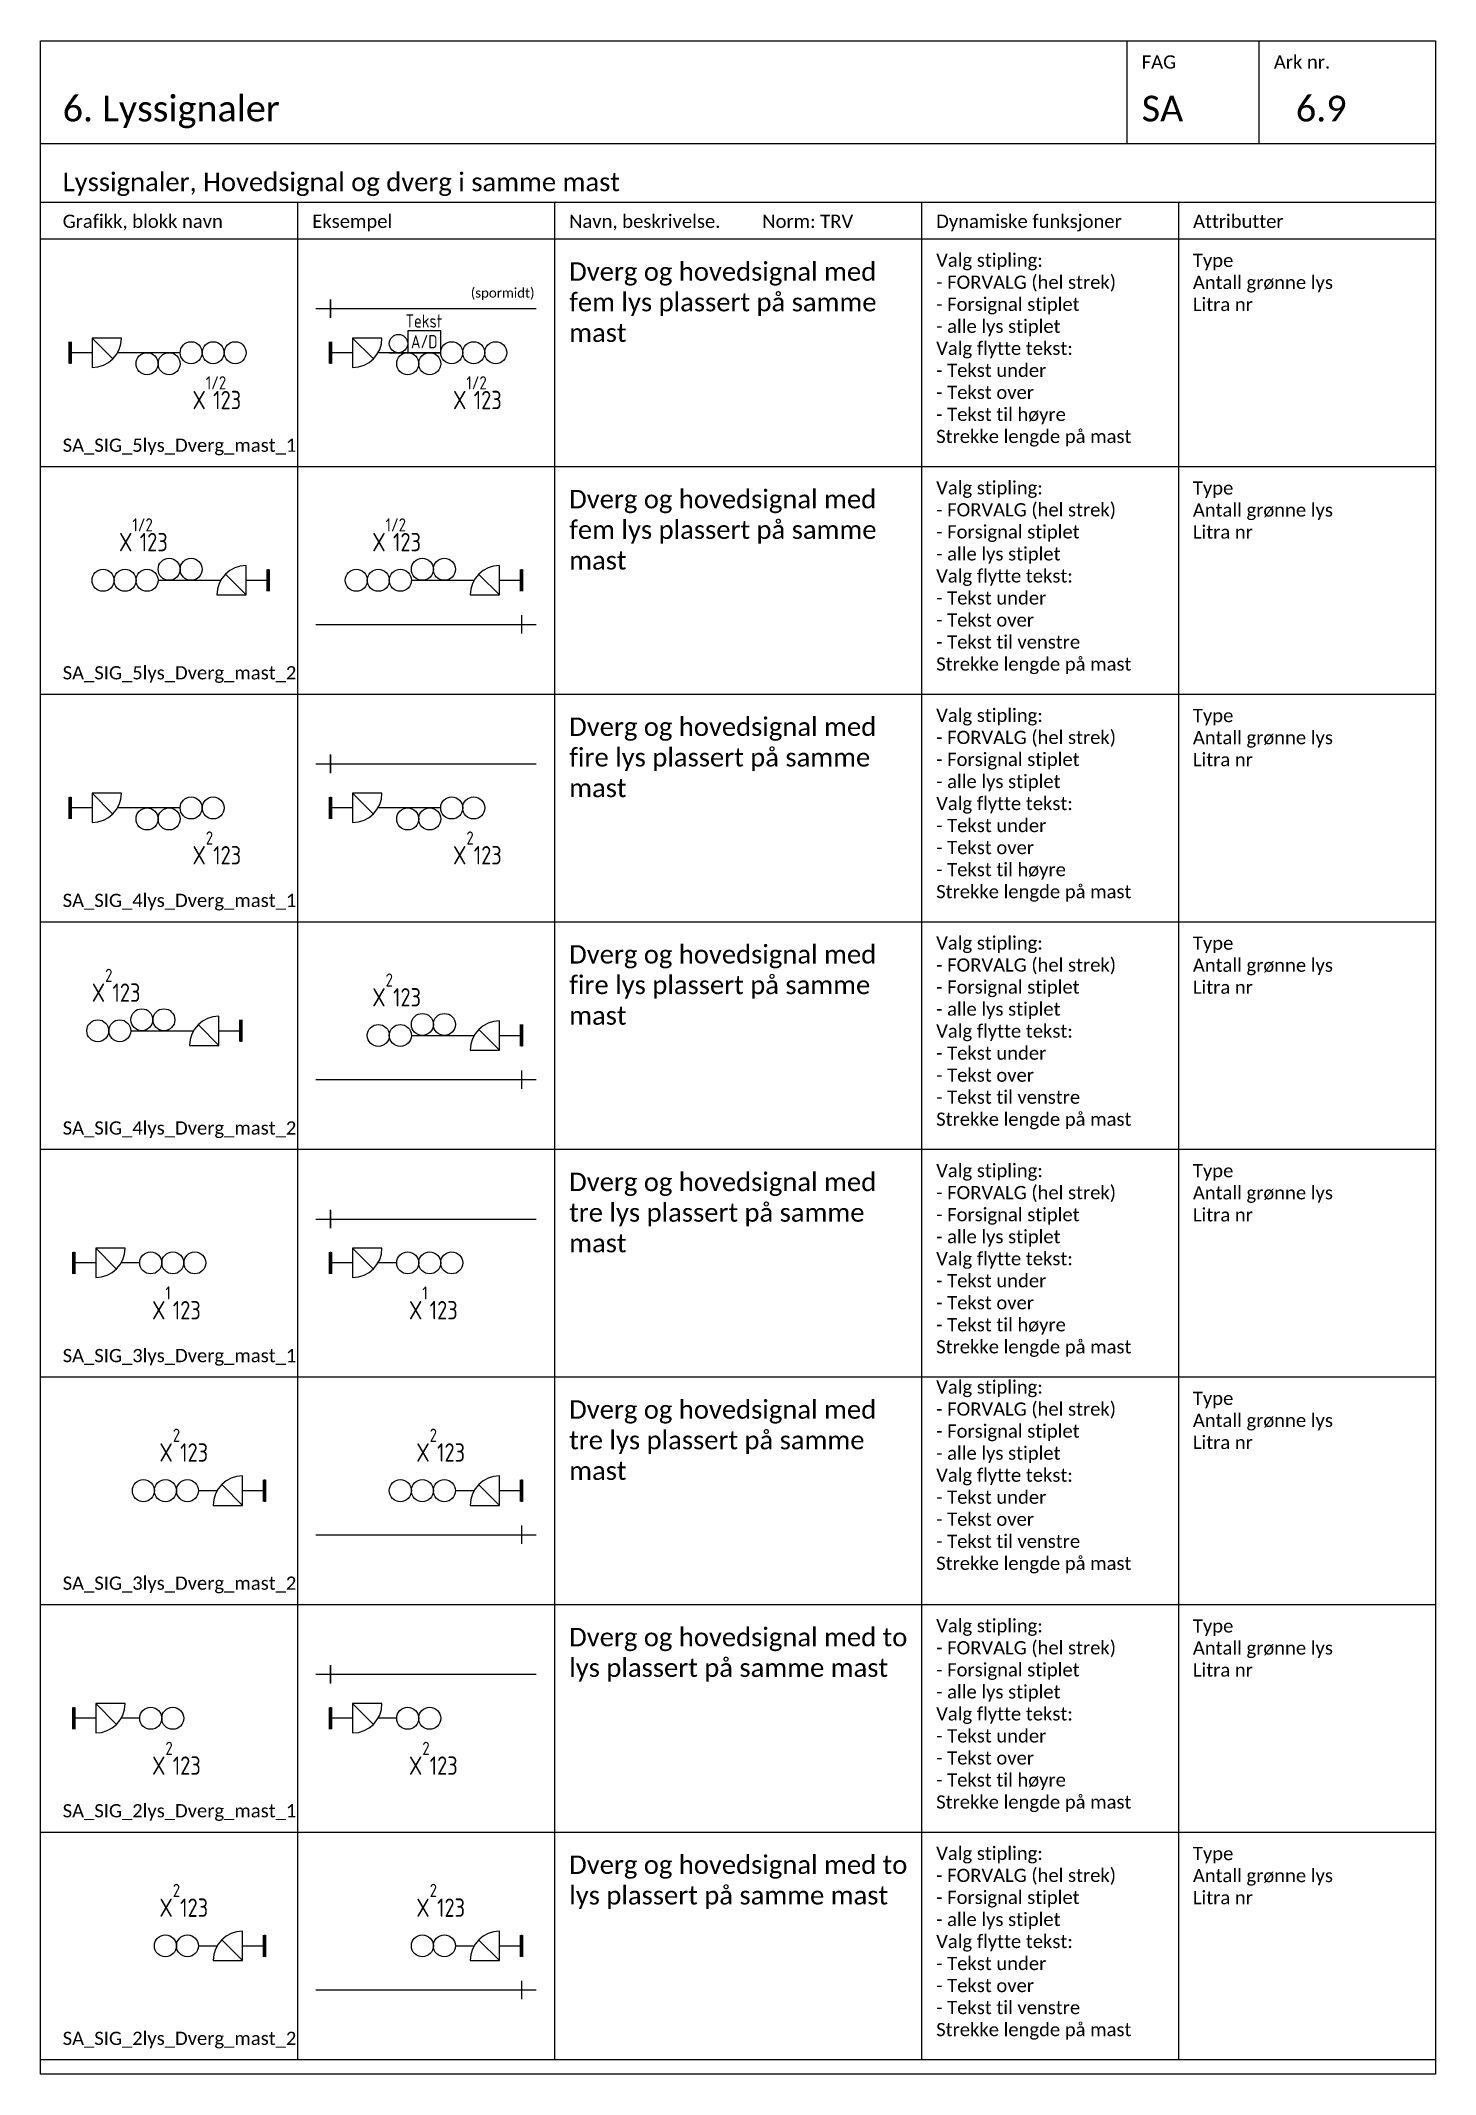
# Model space of a CAD drawing. Header units: millimetres. Extents: x -210 to 2500, y -2763 to 277.
# Drawn here: x 1680 to 1870, y -1535 to -1258 of the extents above; entities that cross this region are included whole.
import ezdxf
from ezdxf.enums import TextEntityAlignment as Align

# ---------------------------------------------------------------- set-up
doc = ezdxf.new("R2010")
doc.units = ezdxf.units.MM
for name, color, linetype in [('RAMME', 5, 'Continuous'), ('RAMME SYMBOLER', 4, 'Continuous'), ('RAMME TEKST', 7, 'Continuous'), ('SIG-Signaler', 2, 'Continuous'), ('SIG-SPOR enlinje', 5, 'Continuous'), ('SIG-Sporavsnitt', 2, 'Continuous'), ('SIG_ATT_Tekst18', 4, 'Continuous'), ('SIG_ATT_Tekst25', 2, 'Continuous')]:
    doc.layers.add(name, color=color, linetype=linetype)
doc.styles.add('Calibri', font='calibri.ttf')
doc.styles.add('ISOCP', font='isocp.shx', dxfattribs={"width": 0.9})

msp = doc.modelspace()

# ---------------------------------------------------------------- texts
at = {"layer": 'RAMME TEKST', "linetype": 'ByBlock', "style": 'Calibri'}
for s, height, p in [('FAG', 1.8, (1830, -1261.8)), ('Ark nr.', 1.8, (1848, -1261.8)), ('6. Lyssignaler', 3.5, (1683, -1269)), ('SA', 3.5, (1830, -1269)), ('6.9', 3.5, (1851, -1269)), ('Lyssignaler, Hovedsignal og dverg i samme mast', 2.5, (1683, -1278.5)), ('Grafikk, blokk navn', 1.8, (1683, -1283.5)), ('Eksempel', 1.8, (1717, -1283.5)), ('Navn, beskrivelse.         Norm: TRV', 1.8, (1752, -1283.5)), ('Dynamiske funksjoner', 1.8, (1802, -1283.5)), ('Attributter', 1.8, (1837, -1283.5)), ('(spormidt)', 1.3, (1738.594, -1293)), ('SA_SIG_5lys_Dverg_mast_1', 1.8, (1683, -1314)), ('SA_SIG_5lys_Dverg_mast_2', 1.8, (1683, -1345)), ('SA_SIG_4lys_Dverg_mast_1', 1.8, (1683, -1376)), ('SA_SIG_4lys_Dverg_mast_2', 1.8, (1683, -1407)), ('SA_SIG_3lys_Dverg_mast_1', 1.8, (1683, -1438)), ('SA_SIG_3lys_Dverg_mast_2', 1.8, (1683, -1469)), ('SA_SIG_2lys_Dverg_mast_1', 1.8, (1683, -1500)), ('SA_SIG_2lys_Dverg_mast_2', 1.8, (1683, -1531))]:
    msp.add_text(s, height=height, dxfattribs=at).set_placement(p)
at = {"layer": 'RAMME TEKST', "linetype": 'ByBlock', "attachment_point": 1, "style": 'Calibri'}
for s, insert, char_height, width in [('Dverg og hovedsignal med fem lys plassert på samme mast', (1752, -1288.2), 2.5, 46), ('Valg stipling:\\P- FORVALG (hel strek)\\P- Forsignal stiplet\\P- alle lys stiplet\\PValg flytte tekst:\\P- Tekst under\\P- Tekst over\\P- Tekst til høyre\\PStrekke lengde på mast', (1802, -1287), 1.8, 33), ('Valg stipling:\\P- FORVALG (hel strek)\\P- Forsignal stiplet\\P- alle lys stiplet\\PValg flytte tekst:\\P- Tekst under\\P- Tekst over\\P- Tekst til venstre\\PStrekke lengde på mast', (1802, -1318), 1.8, 33), ('Dverg og hovedsignal med fem lys plassert på samme mast', (1752, -1319.2), 2.5, 46), ('Valg stipling:\\P- FORVALG (hel strek)\\P- Forsignal stiplet\\P- alle lys stiplet\\PValg flytte tekst:\\P- Tekst under\\P- Tekst over\\P- Tekst til høyre\\PStrekke lengde på mast', (1802, -1349), 1.8, 33), ('Dverg og hovedsignal med fire lys plassert på samme mast', (1752, -1350.2), 2.5, 46), ('Dverg og hovedsignal med fire lys plassert på samme mast', (1752, -1381.2), 2.5, 46), ('Valg stipling:\\P- FORVALG (hel strek)\\P- Forsignal stiplet\\P- alle lys stiplet\\PValg flytte tekst:\\P- Tekst under\\P- Tekst over\\P- Tekst til venstre\\PStrekke lengde på mast', (1802, -1380), 1.8, 33), ('Dverg og hovedsignal med tre lys plassert på samme mast', (1752, -1412.2), 2.5, 46), ('Valg stipling:\\P- FORVALG (hel strek)\\P- Forsignal stiplet\\P- alle lys stiplet\\PValg flytte tekst:\\P- Tekst under\\P- Tekst over\\P- Tekst til høyre\\PStrekke lengde på mast', (1802, -1411), 1.8, 33), ('Valg stipling:\\P- FORVALG (hel strek)\\P- Forsignal stiplet\\P- alle lys stiplet\\PValg flytte tekst:\\P- Tekst under\\P- Tekst over\\P- Tekst til venstre\\PStrekke lengde på mast', (1802, -1440.487), 1.8, 33), ('Dverg og hovedsignal med tre lys plassert på samme mast', (1752, -1443.2), 2.5, 46), ('Valg stipling:\\P- FORVALG (hel strek)\\P- Forsignal stiplet\\P- alle lys stiplet\\PValg flytte tekst:\\P- Tekst under\\P- Tekst over\\P- Tekst til høyre\\PStrekke lengde på mast', (1802, -1473), 1.8, 33), ('Dverg og hovedsignal med to lys plassert på samme mast', (1752, -1474.2), 2.5, 46), ('Valg stipling:\\P- FORVALG (hel strek)\\P- Forsignal stiplet\\P- alle lys stiplet\\PValg flytte tekst:\\P- Tekst under\\P- Tekst over\\P- Tekst til venstre\\PStrekke lengde på mast', (1802, -1504), 1.8, 33), ('Dverg og hovedsignal med to lys plassert på samme mast', (1752, -1505.2), 2.5, 46)]:
    msp.add_mtext(s, dxfattribs=dict(at, insert=insert, char_height=char_height, width=width))
at = {"layer": 'RAMME TEKST', "linetype": 'ByBlock', "lineweight": -2, "char_height": 1.8, "width": 26.77885, "attachment_point": 1, "style": 'Calibri'}
for insert in [(1836.971, -1287.025), (1836.971, -1318.025), (1836.971, -1349.025), (1836.971, -1380.025), (1836.971, -1411.025), (1836.971, -1442.025), (1836.971, -1473.025), (1836.971, -1504.025)]:
    msp.add_mtext('Type \\PAntall grønne lys\\PLitra nr', dxfattribs=dict(at, insert=insert))

# ---------------------------------------------------------------- blocks, each defined once
blk = doc.blocks.new('SA_SIG_MKL')
at = {"color": 0, "linetype": 'ByBlock', "lineweight": -2}
blk.add_line((-2.5, 0), (0, 0), dxfattribs=at)
blk.add_circle((-1.25, 1.25), 1.25, dxfattribs=at)
blk = doc.blocks.new('SA_SIG_Tom')
at = {"color": 0, "linetype": 'ByBlock', "lineweight": -2}
blk.add_lwpolyline([(0, 3), (-4.5, 3), (-4.5, 0), (0, 0)], close=True, dxfattribs=at)
at = {"layer": 'SIG_ATT_Tekst18', "style": 'ISOCP', "width": 0.9}
blk.add_attdef('Tekst', text='', height=1.8, dxfattribs=at).set_placement((-2.29, 3.42), align=Align.CENTER)
blk.add_attdef('TOM', text='', height=1.8, dxfattribs=at).set_placement((-2.25, 1.5), align=Align.MIDDLE)
blk = doc.blocks.new('SA_Avsnitt_grense')
at = {"color": 0, "linetype": 'ByBlock', "lineweight": -2}
blk.add_line((0, -1.25), (0, 1.25), dxfattribs=at)
at = {"color": 0, "linetype": 'ByBlock', "lineweight": -2, "const_width": 0.16}
blk.add_lwpolyline([(0, -1.25), (0, 1.25)], dxfattribs=at)
blk = doc.blocks.new('*U620')
at = {"color": 0, "linetype": 'ByBlock'}
for p, q in [((0, 1.5), (0, -1.5)), ((3, 0), (0, 0)), ((15, 0), (6.46, 0))]:
    blk.add_line(p, q, dxfattribs=at)
at = {"color": 0, "linetype": 'ByBlock', "lineweight": -2}
for p, q in [((3, 2), (3, -2)), ((7, 2), (3, 2)), ((3, 2), (5.75, -0.75))]:
    blk.add_line(p, q, dxfattribs=at)
at = {"color": 0, "linetype": 'ByBlock', "const_width": 0.5}
blk.add_lwpolyline([(0, 1.5), (0, -1.5)], dxfattribs=at)
at = {"color": 0, "linetype": 'ByBlock'}
for centre in [(10.5, -1.5), (13.5, -1.5), (16.5, 0), (19.5, 0), (22.5, 0)]:
    blk.add_circle(centre, 1.5, dxfattribs=at)
at = {"color": 0, "linetype": 'ByBlock', "lineweight": -2}
blk.add_arc((3, 2), 4, 270, 0, dxfattribs=at)
at = {"layer": 'SIG_ATT_Tekst18', "style": 'ISOCP', "width": 0.9}
blk.add_attdef('G', (18.5, -5), '', height=1.8, dxfattribs=at)
at = {"layer": 'SIG_ATT_Tekst25', "style": 'ISOCP', "width": 0.9}
blk.add_attdef('Type', text='', height=2.5, dxfattribs=at).set_placement((18.5, -7.7), align=Align.RIGHT)
blk.add_attdef('Litra', (19.5, -7.7), '', height=2.5, dxfattribs=at)
blk = doc.blocks.new('*U621')
at = {"color": 0, "linetype": 'ByBlock'}
for p, q in [((-15, 0), (-6.46, 0)), ((-3, 0), (0, 0)), ((0, 1.5), (0, -1.5))]:
    blk.add_line(p, q, dxfattribs=at)
at = {"color": 0, "linetype": 'ByBlock', "lineweight": -2}
for p, q in [((-3, -2), (-5.75, 0.75)), ((-3, -2), (-3, 2)), ((-7, -2), (-3, -2))]:
    blk.add_line(p, q, dxfattribs=at)
at = {"color": 0, "linetype": 'ByBlock', "const_width": 0.5}
blk.add_lwpolyline([(0, 1.5), (0, -1.5)], dxfattribs=at)
at = {"color": 0, "linetype": 'ByBlock'}
for centre in [(-13.5, 1.5), (-10.5, 1.5), (-22.5, 0), (-19.5, 0), (-16.5, 0)]:
    blk.add_circle(centre, 1.5, dxfattribs=at)
at = {"color": 0, "linetype": 'ByBlock', "lineweight": -2}
blk.add_arc((-3, -2), 4, 90, 180, dxfattribs=at)
at = {"layer": 'SIG_ATT_Tekst18', "style": 'ISOCP', "width": 0.9}
blk.add_attdef('G', (-18.5, 6.65), '', height=1.8, dxfattribs=at)
at = {"layer": 'SIG_ATT_Tekst25', "style": 'ISOCP', "width": 0.9}
blk.add_attdef('Type', text='', height=2.5, dxfattribs=at).set_placement((-18.5, 3.95), align=Align.RIGHT)
blk.add_attdef('Litra', (-17.5, 3.95), '', height=2.5, dxfattribs=at)
blk = doc.blocks.new('*U623')
at = {"color": 0, "linetype": 'ByBlock'}
for p, q in [((0, 1.5), (0, -1.5)), ((3, 0), (0, 0)), ((15, 0), (6.46, 0))]:
    blk.add_line(p, q, dxfattribs=at)
at = {"color": 0, "linetype": 'ByBlock', "lineweight": -2}
for p, q in [((3, 2), (3, -2)), ((7, 2), (3, 2)), ((3, 2), (5.75, -0.75))]:
    blk.add_line(p, q, dxfattribs=at)
at = {"color": 0, "linetype": 'ByBlock', "const_width": 0.5}
blk.add_lwpolyline([(0, 1.5), (0, -1.5)], dxfattribs=at)
at = {"color": 0, "linetype": 'ByBlock'}
for centre in [(10.5, -1.5), (13.5, -1.5), (16.5, 0), (19.5, 0)]:
    blk.add_circle(centre, 1.5, dxfattribs=at)
at = {"color": 0, "linetype": 'ByBlock', "lineweight": -2}
blk.add_arc((3, 2), 4, 270, 0, dxfattribs=at)
at = {"layer": 'SIG_ATT_Tekst18', "style": 'ISOCP', "width": 0.9}
blk.add_attdef('G', (18.5, -5), '', height=1.8, dxfattribs=at)
at = {"layer": 'SIG_ATT_Tekst25', "style": 'ISOCP', "width": 0.9}
blk.add_attdef('Type', text='', height=2.5, dxfattribs=at).set_placement((18.5, -7.7), align=Align.RIGHT)
blk.add_attdef('Litra', (19.5, -7.7), '', height=2.5, dxfattribs=at)
blk = doc.blocks.new('*U624')
at = {"color": 0, "linetype": 'ByBlock'}
for p, q in [((-15, 0), (-6.46, 0)), ((-3, 0), (0, 0)), ((0, 1.5), (0, -1.5))]:
    blk.add_line(p, q, dxfattribs=at)
at = {"color": 0, "linetype": 'ByBlock', "lineweight": -2}
for p, q in [((-3, -2), (-5.75, 0.75)), ((-3, -2), (-3, 2)), ((-7, -2), (-3, -2))]:
    blk.add_line(p, q, dxfattribs=at)
at = {"color": 0, "linetype": 'ByBlock', "const_width": 0.5}
blk.add_lwpolyline([(0, 1.5), (0, -1.5)], dxfattribs=at)
at = {"color": 0, "linetype": 'ByBlock'}
for centre in [(-13.5, 1.5), (-10.5, 1.5), (-19.5, 0), (-16.5, 0)]:
    blk.add_circle(centre, 1.5, dxfattribs=at)
at = {"color": 0, "linetype": 'ByBlock', "lineweight": -2}
blk.add_arc((-3, -2), 4, 90, 180, dxfattribs=at)
at = {"layer": 'SIG_ATT_Tekst18', "style": 'ISOCP', "width": 0.9}
blk.add_attdef('G', (-18.5, 6.65), '', height=1.8, dxfattribs=at)
at = {"layer": 'SIG_ATT_Tekst25', "style": 'ISOCP', "width": 0.9}
blk.add_attdef('Type', text='', height=2.5, dxfattribs=at).set_placement((-18.5, 3.95), align=Align.RIGHT)
blk.add_attdef('Litra', (-17.5, 3.95), '', height=2.5, dxfattribs=at)
blk = doc.blocks.new('*U287')
at = {"color": 0, "linetype": 'ByBlock'}
for p, q in [((0, 1.5), (0, -1.5)), ((3, 0), (0, 0)), ((9, 0), (6.46, 0))]:
    blk.add_line(p, q, dxfattribs=at)
at = {"color": 0, "linetype": 'ByBlock', "lineweight": -2}
for p, q in [((3, 2), (3, -2)), ((7, 2), (3, 2)), ((3, 2), (5.75, -0.75))]:
    blk.add_line(p, q, dxfattribs=at)
at = {"color": 0, "linetype": 'ByBlock', "const_width": 0.5}
blk.add_lwpolyline([(0, 1.5), (0, -1.5)], dxfattribs=at)
at = {"color": 0, "linetype": 'ByBlock'}
for centre in [(10.5, 0), (13.5, 0), (16.5, 0)]:
    blk.add_circle(centre, 1.5, dxfattribs=at)
at = {"color": 0, "linetype": 'ByBlock', "lineweight": -2}
blk.add_arc((3, 2), 4, 270, 0, dxfattribs=at)
at = {"layer": 'SIG_ATT_Tekst18', "style": 'ISOCP', "width": 0.9}
blk.add_attdef('G', (12.5, -5), '', height=1.8, dxfattribs=at)
at = {"layer": 'SIG_ATT_Tekst25', "style": 'ISOCP', "width": 0.9}
blk.add_attdef('Type', text='', height=2.5, dxfattribs=at).set_placement((12.5, -7.7), align=Align.RIGHT)
blk.add_attdef('Litra', (13.5, -7.7), '', height=2.5, dxfattribs=at)
blk = doc.blocks.new('*U625')
at = {"color": 0, "linetype": 'ByBlock'}
for p, q in [((-9, 0), (-6.46, 0)), ((-3, 0), (0, 0)), ((0, 1.5), (0, -1.5))]:
    blk.add_line(p, q, dxfattribs=at)
at = {"color": 0, "linetype": 'ByBlock', "lineweight": -2}
for p, q in [((-3, -2), (-5.75, 0.75)), ((-3, -2), (-3, 2)), ((-7, -2), (-3, -2))]:
    blk.add_line(p, q, dxfattribs=at)
at = {"color": 0, "linetype": 'ByBlock', "const_width": 0.5}
blk.add_lwpolyline([(0, 1.5), (0, -1.5)], dxfattribs=at)
at = {"color": 0, "linetype": 'ByBlock'}
for centre in [(-16.5, 0), (-13.5, 0), (-10.5, 0)]:
    blk.add_circle(centre, 1.5, dxfattribs=at)
at = {"color": 0, "linetype": 'ByBlock', "lineweight": -2}
blk.add_arc((-3, -2), 4, 90, 180, dxfattribs=at)
at = {"layer": 'SIG_ATT_Tekst18', "style": 'ISOCP', "width": 0.9}
blk.add_attdef('G', (-12.5, 6.65), '', height=1.8, dxfattribs=at)
at = {"layer": 'SIG_ATT_Tekst25', "style": 'ISOCP', "width": 0.9}
blk.add_attdef('Type', text='', height=2.5, dxfattribs=at).set_placement((-12.5, 3.95), align=Align.RIGHT)
blk.add_attdef('Litra', (-11.5, 3.95), '', height=2.5, dxfattribs=at)
blk = doc.blocks.new('*U626')
at = {"color": 0, "linetype": 'ByBlock'}
for p, q in [((0, 1.5), (0, -1.5)), ((3, 0), (0, 0)), ((9, 0), (6.46, 0))]:
    blk.add_line(p, q, dxfattribs=at)
at = {"color": 0, "linetype": 'ByBlock', "lineweight": -2}
for p, q in [((3, 2), (3, -2)), ((7, 2), (3, 2)), ((3, 2), (5.75, -0.75))]:
    blk.add_line(p, q, dxfattribs=at)
at = {"color": 0, "linetype": 'ByBlock', "const_width": 0.5}
blk.add_lwpolyline([(0, 1.5), (0, -1.5)], dxfattribs=at)
at = {"color": 0, "linetype": 'ByBlock'}
for centre in [(10.5, 0), (13.5, 0)]:
    blk.add_circle(centre, 1.5, dxfattribs=at)
at = {"color": 0, "linetype": 'ByBlock', "lineweight": -2}
blk.add_arc((3, 2), 4, 270, 0, dxfattribs=at)
at = {"layer": 'SIG_ATT_Tekst18', "style": 'ISOCP', "width": 0.9}
blk.add_attdef('G', (12.5, -5), '', height=1.8, dxfattribs=at)
at = {"layer": 'SIG_ATT_Tekst25', "style": 'ISOCP', "width": 0.9}
blk.add_attdef('Type', text='', height=2.5, dxfattribs=at).set_placement((12.5, -7.7), align=Align.RIGHT)
blk.add_attdef('Litra', (13.5, -7.7), '', height=2.5, dxfattribs=at)
blk = doc.blocks.new('*U628')
at = {"color": 0, "linetype": 'ByBlock'}
for p, q in [((-9, 0), (-6.46, 0)), ((-3, 0), (0, 0)), ((0, 1.5), (0, -1.5))]:
    blk.add_line(p, q, dxfattribs=at)
at = {"color": 0, "linetype": 'ByBlock', "lineweight": -2}
for p, q in [((-3, -2), (-5.75, 0.75)), ((-3, -2), (-3, 2)), ((-7, -2), (-3, -2))]:
    blk.add_line(p, q, dxfattribs=at)
at = {"color": 0, "linetype": 'ByBlock', "const_width": 0.5}
blk.add_lwpolyline([(0, 1.5), (0, -1.5)], dxfattribs=at)
at = {"color": 0, "linetype": 'ByBlock'}
for centre in [(-13.5, 0), (-10.5, 0)]:
    blk.add_circle(centre, 1.5, dxfattribs=at)
at = {"color": 0, "linetype": 'ByBlock', "lineweight": -2}
blk.add_arc((-3, -2), 4, 90, 180, dxfattribs=at)
at = {"layer": 'SIG_ATT_Tekst18', "style": 'ISOCP', "width": 0.9}
blk.add_attdef('G', (-12.5, 6.65), '', height=1.8, dxfattribs=at)
at = {"layer": 'SIG_ATT_Tekst25', "style": 'ISOCP', "width": 0.9}
blk.add_attdef('Type', text='', height=2.5, dxfattribs=at).set_placement((-12.5, 3.95), align=Align.RIGHT)
blk.add_attdef('Litra', (-11.5, 3.95), '', height=2.5, dxfattribs=at)
blk = doc.blocks.new('*U619')
at = {"color": 0, "linetype": 'ByBlock'}
for p, q in [((0, 1.5), (0, -1.5)), ((3, 0), (0, 0)), ((15, 0), (6.46, 0))]:
    blk.add_line(p, q, dxfattribs=at)
at = {"color": 0, "linetype": 'ByBlock', "lineweight": -2}
for p, q in [((3, 2), (3, -2)), ((7, 2), (3, 2)), ((3, 2), (5.75, -0.75))]:
    blk.add_line(p, q, dxfattribs=at)
at = {"color": 0, "linetype": 'ByBlock', "const_width": 0.5}
blk.add_lwpolyline([(0, 1.5), (0, -1.5)], dxfattribs=at)
at = {"color": 0, "linetype": 'ByBlock'}
for centre in [(10.5, -1.5), (13.5, -1.5), (16.5, 0), (19.5, 0), (22.5, 0)]:
    blk.add_circle(centre, 1.5, dxfattribs=at)
at = {"color": 0, "linetype": 'ByBlock', "lineweight": -2}
blk.add_arc((3, 2), 4, 270, 0, dxfattribs=at)
at = {"layer": 'SIG_ATT_Tekst18', "style": 'ISOCP', "width": 0.9}
blk.add_attdef('G', (18.5, -5), '', height=1.8, dxfattribs=at)
at = {"layer": 'SIG_ATT_Tekst25', "style": 'ISOCP', "width": 0.9}
blk.add_attdef('Type', text='', height=2.5, dxfattribs=at).set_placement((18.5, -7.7), align=Align.RIGHT)
blk.add_attdef('Litra', (19.5, -7.7), '', height=2.5, dxfattribs=at)
blk = doc.blocks.new('*U622')
at = {"color": 0, "linetype": 'ByBlock'}
for p, q in [((-15, 0), (-6.46, 0)), ((-3, 0), (0, 0)), ((0, 1.5), (0, -1.5))]:
    blk.add_line(p, q, dxfattribs=at)
at = {"color": 0, "linetype": 'ByBlock', "lineweight": -2}
for p, q in [((-3, -2), (-5.75, 0.75)), ((-3, -2), (-3, 2)), ((-7, -2), (-3, -2))]:
    blk.add_line(p, q, dxfattribs=at)
at = {"color": 0, "linetype": 'ByBlock', "const_width": 0.5}
blk.add_lwpolyline([(0, 1.5), (0, -1.5)], dxfattribs=at)
at = {"color": 0, "linetype": 'ByBlock'}
for centre in [(-13.5, 1.5), (-10.5, 1.5), (-22.5, 0), (-19.5, 0), (-16.5, 0)]:
    blk.add_circle(centre, 1.5, dxfattribs=at)
at = {"color": 0, "linetype": 'ByBlock', "lineweight": -2}
blk.add_arc((-3, -2), 4, 90, 180, dxfattribs=at)
at = {"layer": 'SIG_ATT_Tekst18', "style": 'ISOCP', "width": 0.9}
blk.add_attdef('G', (-18.5, 6.65), '', height=1.8, dxfattribs=at)
at = {"layer": 'SIG_ATT_Tekst25', "style": 'ISOCP', "width": 0.9}
blk.add_attdef('Type', text='', height=2.5, dxfattribs=at).set_placement((-18.5, 3.95), align=Align.RIGHT)
blk.add_attdef('Litra', (-17.5, 3.95), '', height=2.5, dxfattribs=at)
blk = doc.blocks.new('*U629')
at = {"color": 0, "linetype": 'ByBlock'}
for p, q in [((-9, 0), (-6.46, 0)), ((-3, 0), (0, 0)), ((0, 1.5), (0, -1.5))]:
    blk.add_line(p, q, dxfattribs=at)
at = {"color": 0, "linetype": 'ByBlock', "lineweight": -2}
for p, q in [((-3, -2), (-5.75, 0.75)), ((-3, -2), (-3, 2)), ((-7, -2), (-3, -2))]:
    blk.add_line(p, q, dxfattribs=at)
at = {"color": 0, "linetype": 'ByBlock', "const_width": 0.5}
blk.add_lwpolyline([(0, 1.5), (0, -1.5)], dxfattribs=at)
at = {"color": 0, "linetype": 'ByBlock'}
for centre in [(-13.5, 0), (-10.5, 0)]:
    blk.add_circle(centre, 1.5, dxfattribs=at)
at = {"color": 0, "linetype": 'ByBlock', "lineweight": -2}
blk.add_arc((-3, -2), 4, 90, 180, dxfattribs=at)
at = {"layer": 'SIG_ATT_Tekst18', "style": 'ISOCP', "width": 0.9}
blk.add_attdef('G', (-12.5, 6.65), '', height=1.8, dxfattribs=at)
at = {"layer": 'SIG_ATT_Tekst25', "style": 'ISOCP', "width": 0.9}
blk.add_attdef('Type', text='', height=2.5, dxfattribs=at).set_placement((-12.5, 3.95), align=Align.RIGHT)
blk.add_attdef('Litra', (-11.5, 3.95), '', height=2.5, dxfattribs=at)
blk = doc.blocks.new('*U627')
at = {"color": 0, "linetype": 'ByBlock'}
for p, q in [((0, 1.5), (0, -1.5)), ((3, 0), (0, 0)), ((9, 0), (6.46, 0))]:
    blk.add_line(p, q, dxfattribs=at)
at = {"color": 0, "linetype": 'ByBlock', "lineweight": -2}
for p, q in [((3, 2), (3, -2)), ((7, 2), (3, 2)), ((3, 2), (5.75, -0.75))]:
    blk.add_line(p, q, dxfattribs=at)
at = {"color": 0, "linetype": 'ByBlock', "const_width": 0.5}
blk.add_lwpolyline([(0, 1.5), (0, -1.5)], dxfattribs=at)
at = {"color": 0, "linetype": 'ByBlock'}
for centre in [(10.5, 0), (13.5, 0)]:
    blk.add_circle(centre, 1.5, dxfattribs=at)
at = {"color": 0, "linetype": 'ByBlock', "lineweight": -2}
blk.add_arc((3, 2), 4, 270, 0, dxfattribs=at)
at = {"layer": 'SIG_ATT_Tekst18', "style": 'ISOCP', "width": 0.9}
blk.add_attdef('G', (12.5, -5), '', height=1.8, dxfattribs=at)
at = {"layer": 'SIG_ATT_Tekst25', "style": 'ISOCP', "width": 0.9}
blk.add_attdef('Type', text='', height=2.5, dxfattribs=at).set_placement((12.5, -7.7), align=Align.RIGHT)
blk.add_attdef('Litra', (13.5, -7.7), '', height=2.5, dxfattribs=at)

# ---------------------------------------------------------------- linework, layer by layer
at = {"layer": 'RAMME'}
msp.add_line((1680, -1272), (1870, -1272), dxfattribs=at)
msp.add_lwpolyline([(1870, -1535), (1680, -1535), (1680, -1258), (1870, -1258)], close=True, dxfattribs=at)
at = {"layer": 'RAMME SYMBOLER'}
for p, q in [((1828, -1272), (1828, -1258)), ((1846, -1272), (1846, -1258)), ((1680, -1280), (1870, -1280)), ((1715, -1280), (1715, -1533)), ((1750, -1280), (1750, -1533)), ((1800, -1280), (1800, -1533)), ((1835, -1280), (1835, -1533)), ((1680, -1285), (1870, -1285)), ((1680, -1316), (1870, -1316)), ((1680, -1347), (1870, -1347)), ((1680, -1378), (1870, -1378)), ((1680, -1409), (1870, -1409)), ((1680, -1440), (1870, -1440)), ((1680, -1471), (1870, -1471)), ((1680, -1502), (1870, -1502)), ((1680, -1533), (1870, -1533))]:
    msp.add_line(p, q, dxfattribs=at)
at = {"layer": 'SIG-SPOR enlinje'}
for p, q in [((1717.5, -1294.5), (1747.5, -1294.5)), ((1717.5, -1337.5), (1747.5, -1337.5)), ((1717.5, -1356.5), (1747.5, -1356.5)), ((1717.5, -1399.5), (1747.5, -1399.5)), ((1717.5, -1418.5), (1747.5, -1418.5)), ((1717.5, -1461.5), (1747.5, -1461.5)), ((1717.5, -1480.5), (1747.5, -1480.5)), ((1717.5, -1523.5), (1747.5, -1523.5))]:
    msp.add_line(p, q, dxfattribs=at)

# ---------------------------------------------------------------- block references
at = {"layer": 'SIG-Signaler'}
for name, p, values in [('SA_SIG_Tom', (1734.5, -1300.5), {'Tekst': 'Tekst', 'TOM': 'A/D'}), ('*U620', (1684, -1300.5), {'Type': 'X', 'G': '1/2', 'Litra': '123'}), ('*U619', (1719.5, -1300.5), {'Type': 'X', 'G': '1/2', 'Litra': '123'}), ('*U621', (1711, -1331.5), {'Type': 'X', 'G': '1/2', 'Litra': '123'}), ('*U622', (1745.5, -1331.5), {'Type': 'X', 'G': '1/2', 'Litra': '123'}), ('*U623', (1684, -1362.5), {'Type': 'X', 'G': '2', 'Litra': '123'}), ('*U623', (1719.5, -1362.5), {'Type': 'X', 'G': '2', 'Litra': '123'}), ('*U624', (1707.283, -1392.864), {'Type': 'X', 'G': '2', 'Litra': '123'}), ('*U624', (1745.5, -1393.5), {'Type': 'X', 'G': '2', 'Litra': '123'}), ('*U287', (1684.5, -1424.471), {'Type': 'X', 'G': '1', 'Litra': '123'}), ('*U287', (1719.5, -1424.471), {'Type': 'X', 'G': '1', 'Litra': '123'}), ('*U625', (1710.5, -1455.5), {'Type': 'X', 'G': '2', 'Litra': '123'}), ('*U625', (1745.5, -1455.5), {'Type': 'X', 'G': '2', 'Litra': '123'}), ('*U626', (1684.5, -1486.5), {'Type': 'X', 'G': '2', 'Litra': '123'}), ('*U627', (1719.5, -1486.5), {'Type': 'X', 'G': '2', 'Litra': '123'}), ('*U628', (1710.5, -1517.5), {'Type': 'X', 'G': '2', 'Litra': '123'}), ('*U629', (1745.5, -1517.5), {'Type': 'X', 'G': '2', 'Litra': '123'})]:
    msp.add_blockref(name, p, dxfattribs=at).add_auto_attribs(values)
msp.add_blockref('SA_SIG_MKL', (1730, -1300.5), dxfattribs=at)
at = {"layer": 'SIG-Sporavsnitt'}
for p in [(1719.5, -1294.5), (1719.5, -1356.5), (1719.5, -1418.5), (1719.5, -1480.5)]:
    msp.add_blockref('SA_Avsnitt_grense', p, dxfattribs=at)
at = {"layer": 'SIG-Sporavsnitt', "xscale": -1, "rotation": 180}
for p in [(1745.5, -1337.5), (1745.5, -1399.5), (1745.5, -1461.5), (1745.5, -1523.5)]:
    msp.add_blockref('SA_Avsnitt_grense', p, dxfattribs=at)

msp.set_redraw_order([(e.dxf.handle, doc.entitydb.next_handle()) for e in msp.query("TEXT MTEXT ATTDEF DIMENSION ARC_DIMENSION")])  # texts and dimensions are drawn at this point

doc.saveas('drawing.dxf')
